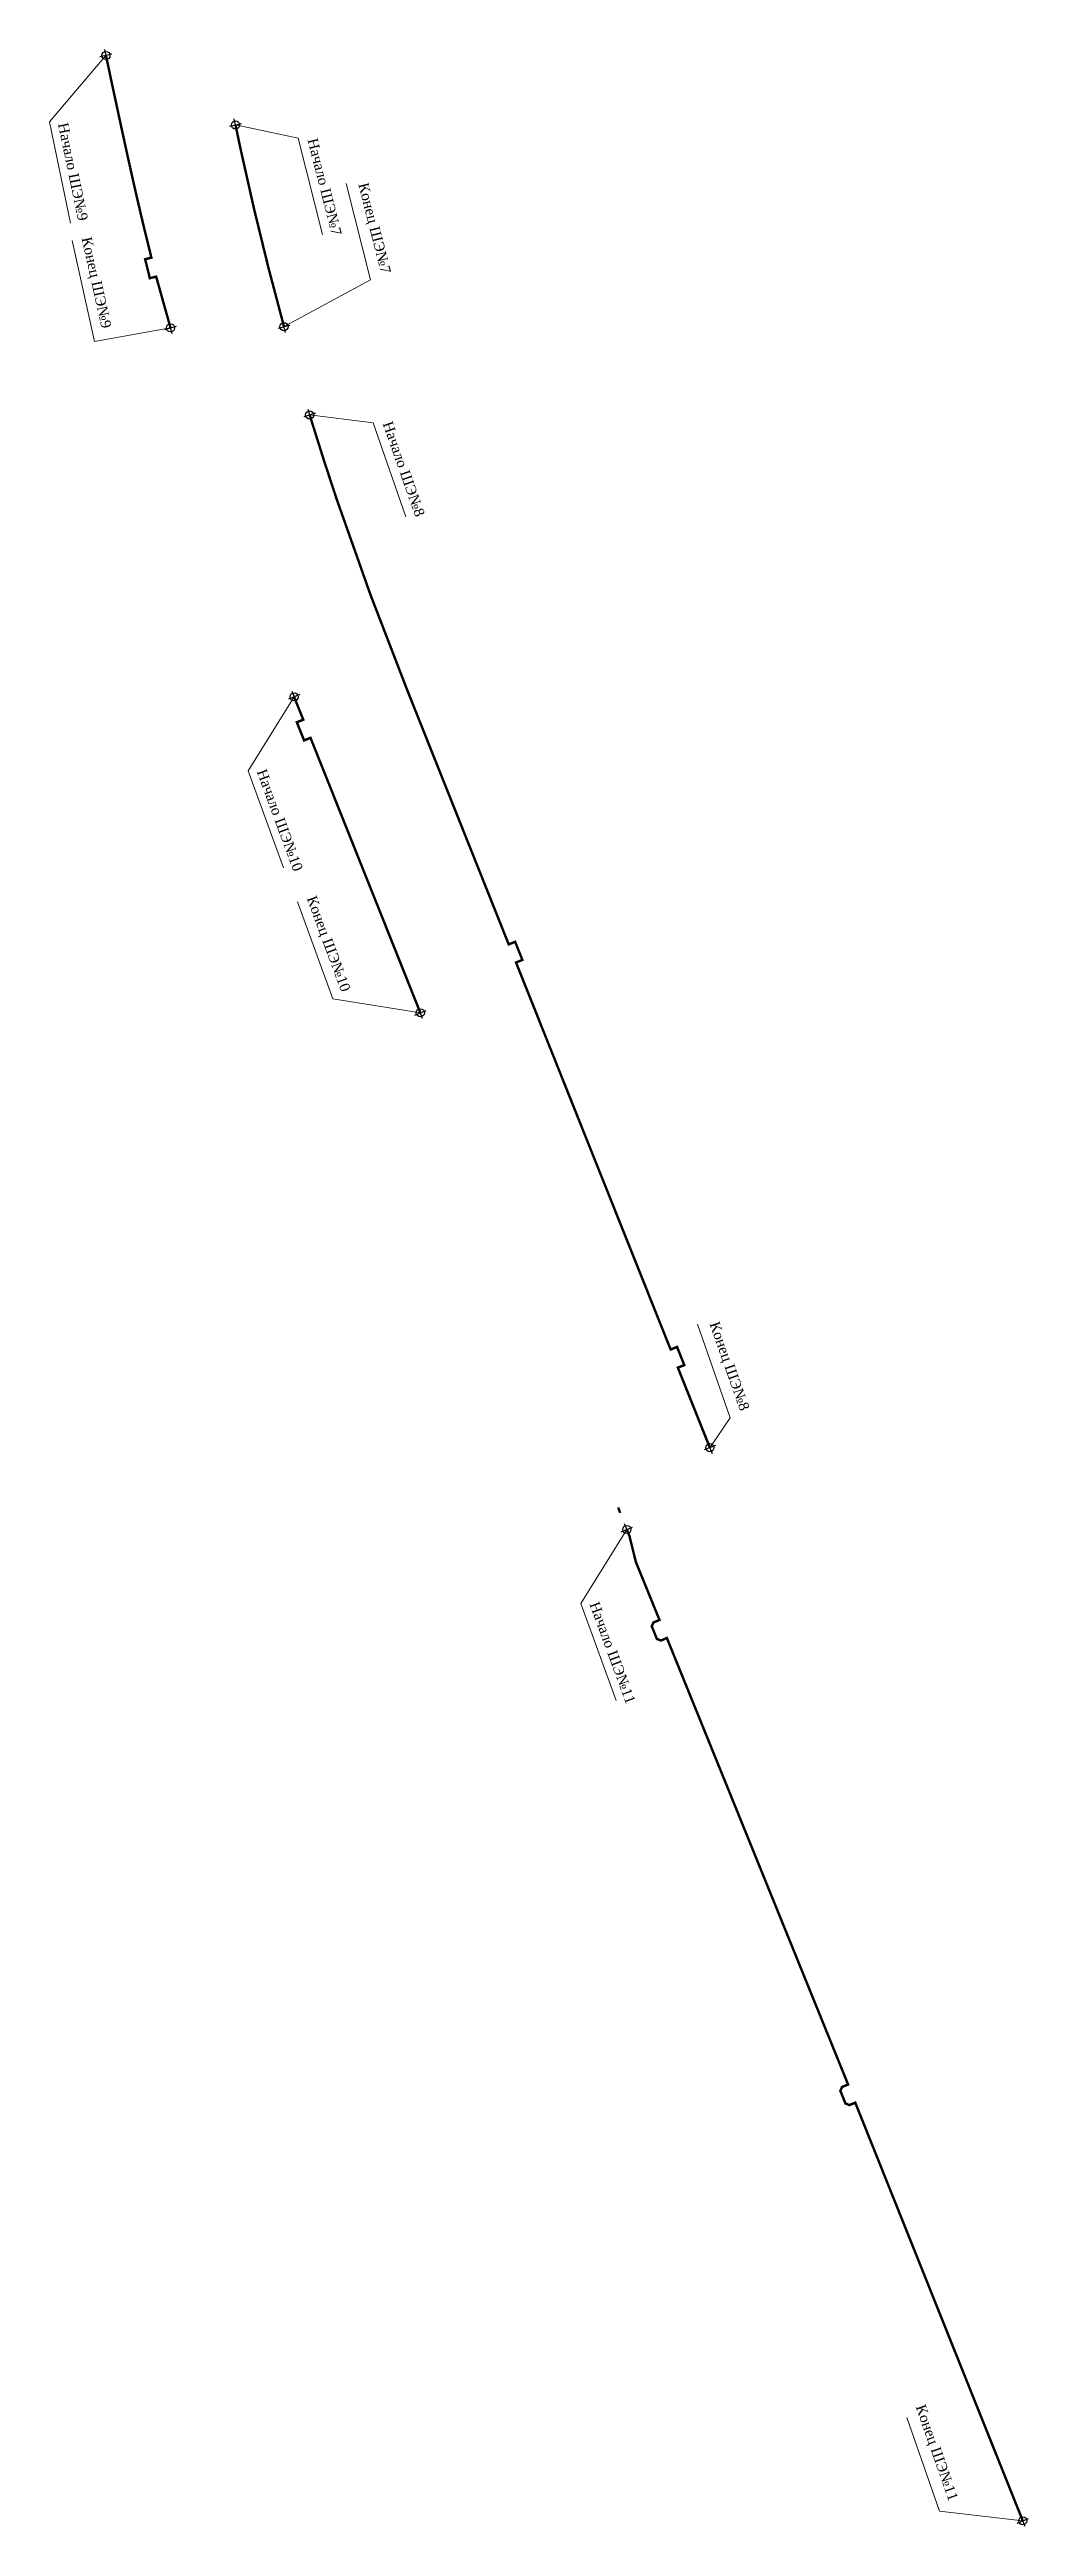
# Model space of a CAD drawing. Extents: x 8820 to 14401, y 7374 to 14078.
# Drawn here: x 9797 to 10038, y 10900 to 11509 of the extents above; entities that cross this region are included whole.
import ezdxf

# ---------------------------------------------------------------- set-up
doc = ezdxf.new("R2010")
doc.units = 0
doc.layers.add('!!!Экраны', color=255, linetype='Continuous')
doc.styles.get("Standard").update_dxf_attribs({"font": 'arial.ttf'})
doc.linetypes.add('20150928_План_АД_VKS ИСКП испр$0$ограждение2', pattern='A,0.25,-0.1,[132,ltypeshp.shx,S=0.1,R=0,X=-0.1,Y=0],-0.1,1', length=1.45)

msp = doc.modelspace()

# ---------------------------------------------------------------- texts
at = {"layer": '!!!Экраны', "color": 11, "true_color": 0xf27172, "char_height": 2.5, "attachment_point": 7, "bg_fill": 2}
for s, insert, width, rotation in [('{\\fTimes New Roman|b0|i0|c204|p18;Начало ШЭ№\\fTimes New Roman|b0|i0|c0|p18;7}', (9860.77, 11486.82), 25.1379, 284.30981), ('{\\fTimes New Roman|b0|i0|c204|p18;Начало ШЭ№\\fTimes New Roman|b0|i0|c0|p18;8}', (9879.23, 11417.08), 42.7009, 289.33214), ('{\\fTimes New Roman|b0|i0|c204|p18;Конец ШЭ№\\fTimes New Roman|b0|i0|c0|p18;8}', (9958.87, 11195.63), 42.7009, 289.33214)]:
    msp.add_mtext(s, dxfattribs=dict(at, insert=insert, width=width, rotation=rotation))

# ---------------------------------------------------------------- linework, layer by layer
at = {"layer": '!!!Экраны', "color": 11, "lineweight": 30, "true_color": 0xf27172}
for p, q in [((9812.78, 11507.86), (9809.84, 11507.23)), ((9811, 11509.01), (9811.63, 11506.08)), ((9843.44, 11489.03), (9842.83, 11491.96)), ((9841.67, 11490.19), (9844.61, 11490.8)), ((9825.74, 11440.21), (9828.63, 11441.02)), ((9827.59, 11439.18), (9826.78, 11442.06)), ((9853.62, 11440.52), (9856.51, 11441.31)), ((9855.46, 11439.47), (9854.67, 11442.36)), ((9862.8, 11419.64), (9859.93, 11418.77)), ((9860.93, 11420.64), (9861.8, 11417.77)), ((9858.94, 11350.5), (9856.15, 11349.39)), ((9856.99, 11351.34), (9858.1, 11348.55)), ((9887.16, 11271.75), (9889.95, 11272.87)), ((9889.11, 11270.92), (9888, 11273.7)), ((9937.88, 11144.77), (9940.66, 11145.89)), ((9939.83, 11143.94), (9938.71, 11146.72)), ((10035.15, 10901.18), (10037.93, 10902.3)), ((10037.1, 10900.35), (10035.98, 10903.13))]:
    msp.add_line(p, q, dxfattribs=at)
at = {"layer": '!!!Экраны', "color": 11, "linetype": '20150928_План_АД_VKS ИСКП испр$0$ограждение2', "true_color": 0xf27172, "const_width": 0.6}
for points in [[(9811.31, 11507.55), (9812.16, 11503.57, 0.000391), (9814.26, 11493.78, 0.001172), (9816.39, 11483.98, 0.001953), (9818.58, 11474.17, 0.002736), (9820.88, 11464.37), (9822.49, 11457.87), (9820.94, 11457.48), (9822.1, 11452.82), (9823.65, 11453.21), (9827.18, 11440.62)], [(9855.06, 11440.92, -0.014005), (9844.49, 11484.11, -0.001796), (9843.14, 11490.49, -0.001796)]]:
    msp.add_lwpolyline(points, format="xyb", dxfattribs=at)
at = {"layer": '!!!Экраны', "color": 11, "linetype": '20150928_План_АД_VKS ИСКП испр$0$ограждение2', "lineweight": 50, "true_color": 0xf27172, "const_width": 0.6, "flags": 128}
for points in [[(9888.55, 11272.31), (9861.57, 11339.87), (9859.99, 11339.24), (9858.21, 11343.7), (9859.79, 11344.33), (9857.54, 11349.94)], [(10036.54, 10901.74), (9995.39, 11004.48), (9993.94, 11003.9), (9992.99, 11004.29), (9991.72, 11007.4), (9992.14, 11008.34), (9993.63, 11008.95), (9949.11, 11118.66), (9947.61, 11118.05), (9946.66, 11118.44), (9945.4, 11121.55), (9945.81, 11122.49), (9947.3, 11123.1), (9941.49, 11137.36), (9939.93, 11143.69), (9939.27, 11145.33)]]:
    msp.add_lwpolyline(points, dxfattribs=at)
at = {"layer": '!!!Экраны', "color": 11, "linetype": '20150928_План_АД_VKS ИСКП испр$0$ограждение2', "lineweight": 50, "true_color": 0xf27172, "flags": 128}
msp.add_lwpolyline([(9937.64, 11149.41), (9937.11, 11150.73)], dxfattribs=at)
at = {"layer": '!!!Экраны', "color": 11, "lineweight": 30, "true_color": 0xf27172}
for centre in [(9811.31, 11507.55), (9843.14, 11490.49), (9827.18, 11440.62), (9855.06, 11440.92), (9861.36, 11419.21), (9857.54, 11349.94), (9888.55, 11272.31), (9939.27, 11145.33), (10036.54, 10901.74)]:
    msp.add_circle(centre, 1, dxfattribs=at)

msp.set_redraw_order([(e.dxf.handle, doc.entitydb.next_handle()) for e in msp.query("TEXT MTEXT ATTDEF DIMENSION ARC_DIMENSION")])  # texts and dimensions are drawn at this point

# ---------------------------------------------------------------- next in the draw order: linework, layer by layer
at = {"layer": '!!!Экраны', "color": 11, "lineweight": 9, "true_color": 0xf27172}
for p, q in [((9858.53, 11487.2), (9843.14, 11490.49)), ((9858.53, 11487.2), (9864.5, 11463.53)), ((9876.98, 11417.27), (9861.36, 11419.21)), ((9876.98, 11417.27), (9885.01, 11394.21)), ((9956.62, 11195.82), (9964.65, 11172.76)), ((9964.65, 11172.76), (9959.67, 11165.44))]:
    msp.add_line(p, q, dxfattribs=at)
at = {"layer": '!!!Экраны', "color": 11, "lineweight": 30, "true_color": 0xf27172}
for p, q in [((9961.06, 11166), (9958.27, 11164.89)), ((9959.11, 11166.83), (9960.22, 11164.05))]:
    msp.add_line(p, q, dxfattribs=at)
at = {"layer": '!!!Экраны', "color": 11, "linetype": '20150928_План_АД_VKS ИСКП испр$0$ограждение2', "lineweight": 50, "true_color": 0xf27172, "const_width": 0.6, "flags": 128}
msp.add_lwpolyline([(9861.36, 11419.21), (9864.81, 11408.22), (9868, 11398.5), (9876.31, 11375), (9885.28, 11351.73), (9899.15, 11316.95), (9910.26, 11289.12), (9911.84, 11289.75), (9913.62, 11285.3), (9912.05, 11284.67), (9921.11, 11261.98), (9931.29, 11236.48), (9941.48, 11210.98), (9949.81, 11190.12), (9950.03, 11189.57), (9951.61, 11190.2), (9953.39, 11185.74), (9951.81, 11185.11), (9959.67, 11165.44)], dxfattribs=at)
at = {"layer": '!!!Экраны', "color": 11, "lineweight": 30, "true_color": 0xf27172}
msp.add_circle((9959.67, 11165.44), 1, dxfattribs=at)

# ---------------------------------------------------------------- next in the draw order: texts
at = {"layer": '!!!Экраны', "color": 11, "true_color": 0xf27172, "char_height": 2.5, "attachment_point": 7, "bg_fill": 2}
for s, insert, width, rotation in [('{\\fTimes New Roman|b0|i0|c204|p18;Начало ШЭ№\\fTimes New Roman|b0|i0|c0|p18;9}', (9799.48, 11490.73), 27.5245, 281.75677), ('{\\fTimes New Roman|b0|i0|c204|p18;Конец ШЭ№\\fTimes New Roman|b0|i0|c0|p18;7}', (9872.58, 11475.72), 25.1379, 284.30981), ('{\\fTimes New Roman|b0|i0|c204|p18;Начало ШЭ№\\fTimes New Roman|b0|i0|c0|p18;11}', (9930.03, 11126.97), 27.5245, 290.16807), ('{\\fTimes New Roman|b0|i0|c204|p18;Конец ШЭ№\\fTimes New Roman|b0|i0|c0|p18;11}', (10009.51, 10929.52), 24.5267, 289.33214)]:
    msp.add_mtext(s, dxfattribs=dict(at, insert=insert, width=width, rotation=rotation))

# ---------------------------------------------------------------- next in the draw order: linework, layer by layer
at = {"layer": '!!!Экраны', "color": 11, "lineweight": 9, "true_color": 0xf27172}
for p, q in [((9797.46, 11491.21), (9811.31, 11507.55)), ((9797.46, 11491.21), (9802.58, 11466.33)), ((9870.34, 11476.1), (9876.32, 11452.43)), ((9876.32, 11452.43), (9855.06, 11440.92)), ((9927.96, 11127.15), (9939.27, 11145.33)), ((9927.96, 11127.15), (9936.66, 11103.28)), ((10008.07, 10927.14), (10016.09, 10904.08)), ((10016.09, 10904.08), (10036.54, 10901.74))]:
    msp.add_line(p, q, dxfattribs=at)

# ---------------------------------------------------------------- next in the draw order: texts
at = {"layer": '!!!Экраны', "color": 11, "true_color": 0xf27172, "insert": (9848.3, 11331.58), "char_height": 2.5, "width": 27.5245, "attachment_point": 7, "rotation": 290.16807, "bg_fill": 2}
msp.add_mtext('{\\fTimes New Roman|b0|i0|c204|p18;Начало ШЭ№\\fTimes New Roman|b0|i0|c0|p18;10}', dxfattribs=at)

# ---------------------------------------------------------------- next in the draw order: linework, layer by layer
at = {"layer": '!!!Экраны', "color": 11, "lineweight": 9, "true_color": 0xf27172}
for q in [(9857.54, 11349.94), (9854.93, 11307.89)]:
    msp.add_line((9846.23, 11331.76), q, dxfattribs=at)

# ---------------------------------------------------------------- next in the draw order: texts
at = {"layer": '!!!Экраны', "color": 11, "true_color": 0xf27172, "char_height": 2.5, "attachment_point": 7, "bg_fill": 2}
for s, insert, width, rotation in [('{\\fTimes New Roman|b0|i0|c204|p18;Конец ШЭ№\\fTimes New Roman|b0|i0|c0|p18;9}', (9804.61, 11462.49), 22.8998, 282.50645), ('{\\fTimes New Roman|b0|i0|c204|p18;Конец ШЭ№\\fTimes New Roman|b0|i0|c0|p18;10}', (9859.91, 11300.21), 23.7888, 290.22024)]:
    msp.add_mtext(s, dxfattribs=dict(at, insert=insert, width=width, rotation=rotation))

# ---------------------------------------------------------------- next in the draw order: linework, layer by layer
at = {"layer": '!!!Экраны', "color": 11, "lineweight": 9, "true_color": 0xf27172}
for p, q in [((9803.04, 11462.07), (9808.48, 11437.26)), ((9808.48, 11437.26), (9827.18, 11440.62)), ((9858.37, 11299.57), (9867.09, 11275.71)), ((9867.09, 11275.71), (9888.55, 11272.31))]:
    msp.add_line(p, q, dxfattribs=at)

doc.saveas('drawing.dxf')
